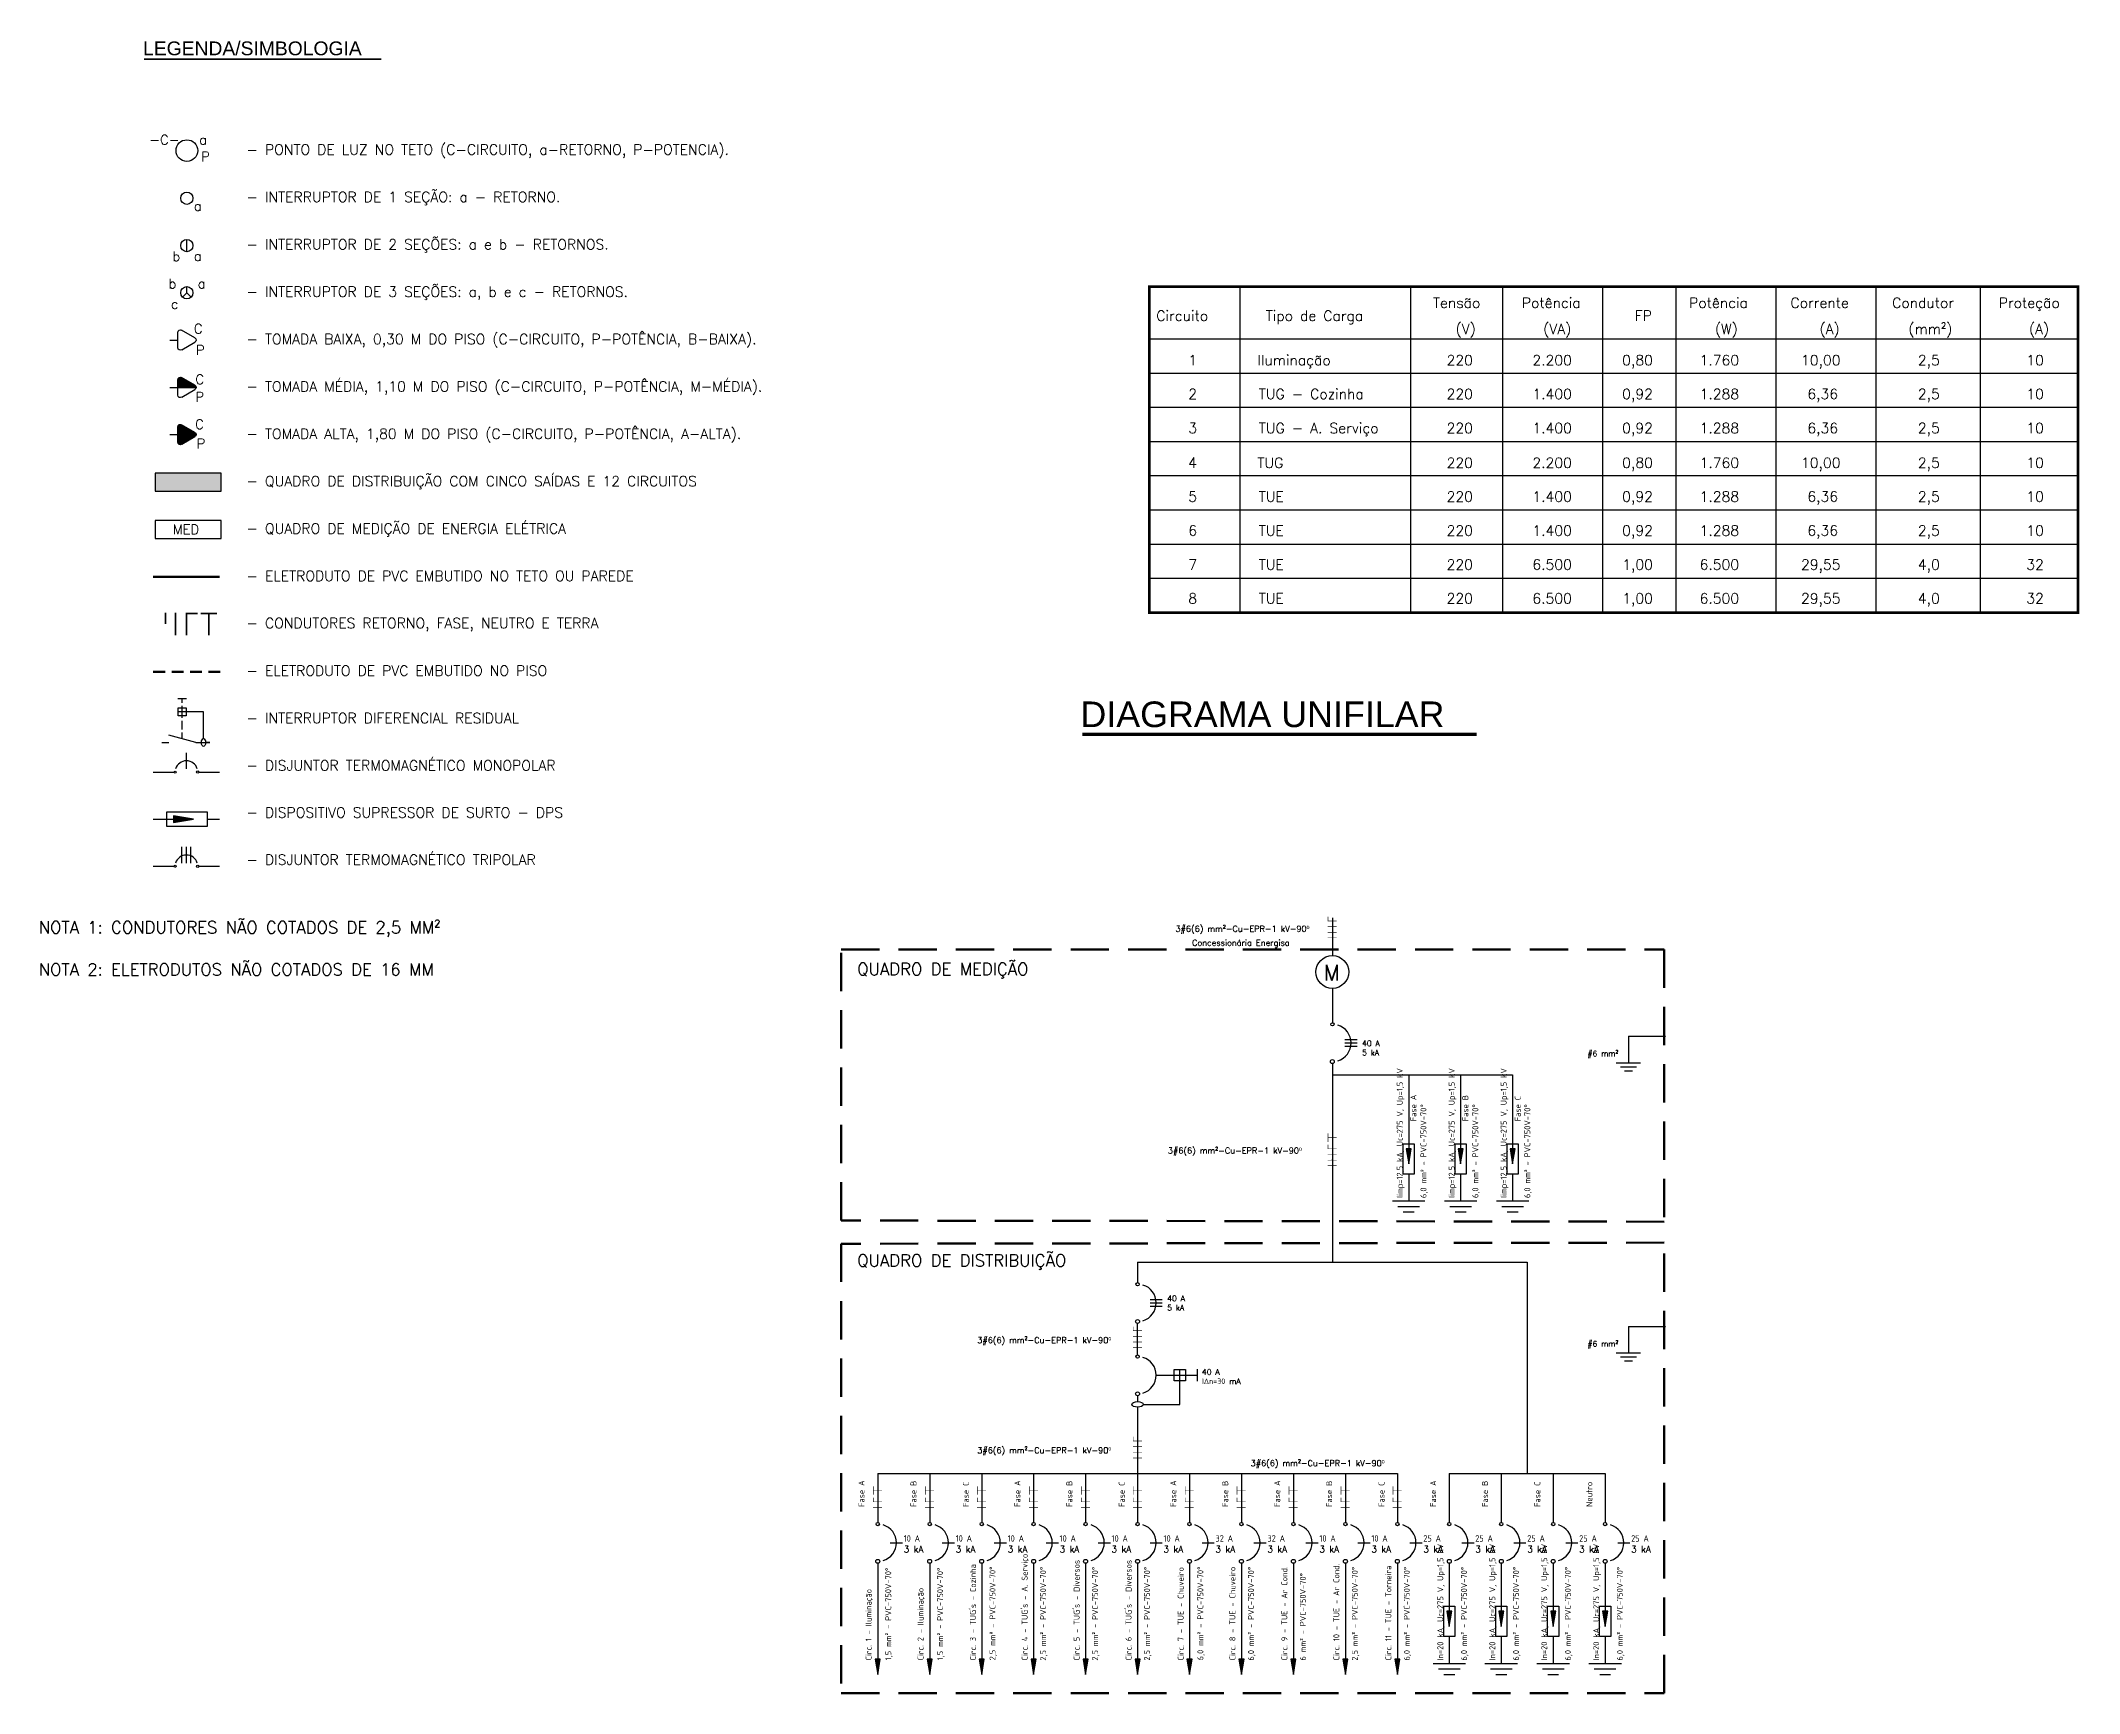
# Model space of a CAD drawing. Header units: millimetres. Extents: x 2788 to 2954, y 1337 to 1391.
# Drawn here: x 2928.49 to 2953.87, y 1370.12 to 1390.7 of the extents above; entities that cross this region are included whole.
import ezdxf
from ezdxf.enums import TextEntityAlignment as Align

# ---------------------------------------------------------------- set-up
doc = ezdxf.new("R2010")
doc.units = ezdxf.units.MM
doc.linetypes.add('HIDDEN', pattern=[0.375, 0.25, -0.125])
doc.linetypes.add('HIDDEN2', pattern=[4.7625, 3.175, -1.5875])
for name, color, linetype in [('Diagrama Unifilar', 7, 'Continuous'), ('ILUMINACAO', 1, 'Continuous'), ('INTERRUPTORES', 1, 'Continuous'), ('LEGENDAS', 7, 'Continuous'), ('TOMADAS-ENERGIA', 1, 'Continuous')]:
    doc.layers.add(name, color=color, linetype=linetype)
doc.layers.add('ELETRODUTO', color=5, linetype='Continuous', lineweight=50)
doc.layers.add('TOMADAS', color=1, linetype='Continuous', lineweight=25)
doc.styles.add('AENGESTYLE', font='isocp.shx', dxfattribs={"height": 125})
doc.styles.add('ANACECILIA', font='swissel.ttf')
doc.styles.add('ROMANS', font='romans.shx', dxfattribs={"height": 0.002})
doc.styles.add('ROMMANS', font='ROMANS.shx', dxfattribs={"height": 100})
doc.styles.get("Standard").update_dxf_attribs({"font": 'arial.ttf'})

msp = doc.modelspace()

# ---------------------------------------------------------------- texts
at = {"style": 'ANACECILIA'}
for s, height, p in [('LEGENDA/SIMBOLOGIA', 0.17188, (2929.764, 1390.524)), ('DIAGRAMA UNIFILAR', 0.31904, (2941.434, 1382.156))]:
    msp.add_text(s, height=height, dxfattribs=at).set_placement(p)
at = {"layer": 'Diagrama Unifilar', "style": 'ROMMANS'}
for s, p in [('3#6(6) mm²-Cu-EPR-1 kV-90º', (2942.617, 1379.607)), ('Concessionária Energisa', (2942.823, 1379.433)), ('3#6(6) mm²-Cu-EPR-1 kV-90º', (2942.522, 1376.844)), ('3#6(6) mm²-Cu-EPR-1 kV-90º', (2940.149, 1374.483)), ('3#6(6) mm²-Cu-EPR-1 kV-90º', (2940.149, 1373.111)), ('3#6(6) mm²-Cu-EPR-1 kV-90º', (2943.552, 1372.951))]:
    msp.add_text(s, height=0.07425, dxfattribs=at).set_placement(p)
at = {"layer": 'Diagrama Unifilar', "style": 'AENGESTYLE'}
for s, height, p in [('Iimp=12,5 kA, Uc=275 V, Up=1,5 kV', 0.07425, (2945.409, 1376.293)), ('Fase A', 0.0743, (2945.579, 1377.247)), ('Iimp=12,5 kA, Uc=275 V, Up=1,5 kV', 0.07425, (2946.055, 1376.293)), ('Fase B', 0.0743, (2946.226, 1377.247)), ('Iimp=12,5 kA, Uc=275 V, Up=1,5 kV', 0.07425, (2946.702, 1376.293)), ('Fase C', 0.0743, (2946.878, 1377.247)), ('6,0 mm² - PVC-750V-70°', 0.07425, (2945.704, 1376.29)), ('6,0 mm² - PVC-750V-70°', 0.07425, (2946.35, 1376.29)), ('6,0 mm² - PVC-750V-70°', 0.07425, (2946.997, 1376.29)), ('Fase A', 0.0743, (2938.708, 1372.443)), ('Fase B', 0.0743, (2939.355, 1372.443)), ('Fase C', 0.0743, (2940.007, 1372.443)), ('Fase A', 0.0743, (2940.649, 1372.443)), ('Fase B', 0.0743, (2941.296, 1372.443)), ('Fase C', 0.0743, (2941.948, 1372.443)), ('Fase A', 0.0743, (2942.589, 1372.443)), ('Fase B', 0.0743, (2943.236, 1372.443)), ('Fase A', 0.0743, (2943.883, 1372.443)), ('Fase B', 0.0743, (2944.53, 1372.443)), ('Fase C', 0.0743, (2945.182, 1372.443)), ('Fase A', 0.0743, (2945.824, 1372.443)), ('Fase B', 0.0743, (2946.47, 1372.443)), ('Fase C', 0.0743, (2947.122, 1372.443)), ('Neutro', 0.0743, (2947.769, 1372.443)), ("Circ. 4 - TUG's - A. Serviço", 0.07425, (2940.739, 1370.532)), ('In=20 kA, Uc=275 V, Up=1,5 kV', 0.07425, (2945.914, 1370.532)), ('In=20 kA, Uc=275 V, Up=1,5 kV', 0.07425, (2946.561, 1370.532)), ('In=20 kA, Uc=275 V, Up=1,5 kV', 0.07425, (2947.207, 1370.532)), ('In=20 kA, Uc=275 V, Up=1,5 kV', 0.07425, (2947.854, 1370.532)), ('1,5 mm² - PVC-750V-70°', 0.07425, (2939.041, 1370.532)), ('1,5 mm² - PVC-750V-70°', 0.07425, (2939.687, 1370.532)), ("Circ. 3 - TUG's - Cozinha", 0.07425, (2940.095, 1370.532)), ('2,5 mm² - PVC-750V-70°', 0.07425, (2940.339, 1370.532)), ('2,5 mm² - PVC-750V-70°', 0.07425, (2940.969, 1370.529)), ("Circ. 5 - TUG's - Diversos", 0.07425, (2941.386, 1370.532)), ('2,5 mm² - PVC-750V-70°', 0.07425, (2941.616, 1370.529)), ("Circ. 6 - TUG's - Diversos", 0.07425, (2942.033, 1370.532)), ('2,5 mm² - PVC-750V-70°', 0.07425, (2942.263, 1370.529)), ('Circ. 7 - TUE - Chuveiro', 0.07425, (2942.682, 1370.532)), ('6,0 mm² - PVC-750V-70°', 0.07425, (2942.927, 1370.532)), ('Circ. 8 - TUE - Chuveiro', 0.07425, (2943.326, 1370.532)), ('6,0 mm² - PVC-750V-70°', 0.07425, (2943.557, 1370.529)), ('Circ. 9 - TUE - Ar Cond.', 0.07425, (2943.973, 1370.532)), ('6 mm² - PVC-750V-70°', 0.07425, (2944.203, 1370.529)), ('Circ. 10 - TUE - Ar Cond.', 0.07425, (2944.62, 1370.532)), ('2,5 mm² - PVC-750V-70°', 0.07425, (2944.85, 1370.529)), ('Circ. 11 - TUE - Torneira', 0.07425, (2945.267, 1370.532)), ('6,0 mm² - PVC-750V-70°', 0.07425, (2945.497, 1370.529)), ('6,0 mm² - PVC-750V-70°', 0.07425, (2946.209, 1370.529)), ('6,0 mm² - PVC-750V-70°', 0.07425, (2946.856, 1370.529)), ('6,0 mm² - PVC-750V-70°', 0.07425, (2947.502, 1370.529)), ('6,0 mm² - PVC-750V-70°', 0.07425, (2948.149, 1370.529)), ('Circ. 1 - Iluminação', 0.07425, (2938.796, 1370.532)), ('Circ. 2 - Iluminação', 0.07425, (2939.443, 1370.532))]:
    msp.add_text(s, height=height, rotation=90, dxfattribs=at).set_placement(p, align=Align.MIDDLE_LEFT)
at = {"layer": 'Diagrama Unifilar'}
for s, insert, char_height, width, attachment_point, style in [('QUADRO DE MEDIÇÃO', (2938.654, 1379.218), 0.15036, 2.98892, 1, 'ROMANS'), ('40 A\\P5 kA', (2944.94, 1378.252), 0.0696, 0.59838, 1, 'ROMMANS'), ('#6 mm²', (2947.938, 1378.078), 0.0696, 1.01236, 5, 'ROMMANS'), ('QUADRO DE DISTRIBUIÇÃO', (2938.654, 1375.589), 0.15036, 2.98892, 1, 'ROMANS'), ('40 A\\P5 kA', (2942.514, 1375.075), 0.0696, 0.59838, 1, 'ROMMANS'), ('#6 mm²', (2947.938, 1374.463), 0.0696, 1.01236, 5, 'ROMMANS'), ('40 A\\PIΔn=30 mA', (2942.946, 1374.159), 0.0696, 0.74615, 1, 'ROMMANS'), ('10 A\\P{\\Fromans|c0;3 kA}', (2939.234, 1372.091), 0.08053, 0.42078, 1, 'AENGESTYLE'), ('10 A\\P{\\Fromans|c0;3 kA}', (2939.881, 1372.091), 0.08053, 0.42078, 1, 'AENGESTYLE'), ('10 A\\P{\\Fromans|c0;3 kA}', (2940.528, 1372.091), 0.08053, 0.42078, 1, 'AENGESTYLE'), ('10 A\\P{\\Fromans|c0;3 kA}', (2941.174, 1372.091), 0.08053, 0.42078, 1, 'AENGESTYLE'), ('10 A\\P{\\Fromans|c0;3 kA}', (2941.821, 1372.091), 0.08053, 0.42078, 1, 'AENGESTYLE'), ('10 A\\P{\\Fromans|c0;3 kA}', (2942.468, 1372.091), 0.08053, 0.42078, 1, 'AENGESTYLE'), ('32 A\\P{\\Fromans|c0;3 kA}', (2943.115, 1372.091), 0.08053, 0.42078, 1, 'AENGESTYLE'), ('32 A\\P{\\Fromans|c0;3 kA}', (2943.762, 1372.091), 0.08053, 0.42078, 1, 'AENGESTYLE'), ('10 A\\P{\\Fromans|c0;3 kA}', (2944.409, 1372.091), 0.08053, 0.42078, 1, 'AENGESTYLE'), ('10 A\\P{\\Fromans|c0;3 kA}', (2945.056, 1372.091), 0.08053, 0.42078, 1, 'AENGESTYLE'), ('25 A\\P{\\Fromans|c0;3 kA}', (2945.702, 1372.091), 0.08053, 0.42078, 1, 'AENGESTYLE'), ('25 A\\P{\\Fromans|c0;3 kA}', (2946.349, 1372.091), 0.08053, 0.42078, 1, 'AENGESTYLE'), ('25 A\\P{\\Fromans|c0;3 kA}', (2946.996, 1372.091), 0.08053, 0.42078, 1, 'AENGESTYLE'), ('25 A\\P{\\Fromans|c0;3 kA}', (2947.643, 1372.091), 0.08053, 0.42078, 1, 'AENGESTYLE'), ('25 A\\P{\\Fromans|c0;3 kA}', (2948.29, 1372.091), 0.08053, 0.42078, 1, 'AENGESTYLE')]:
    msp.add_mtext(s, dxfattribs=dict(at, insert=insert, char_height=char_height, width=width, attachment_point=attachment_point, style=style))
at = {"layer": 'Diagrama Unifilar', "insert": (2944.565, 1379.195), "char_height": 0.1941, "width": 0.29118, "attachment_point": 2}
msp.add_mtext('{\\Fromans|c0;M}', dxfattribs=at)
at = {"layer": 'LEGENDAS', "color": 7, "linetype": 'HIDDEN', "style": 'ROMANS'}
for s, height, p in [('- PONTO DE LUZ NO TETO (C-CIRCUITO, a-RETORNO, P-POTENCIA).', 0.1275, (2931.052, 1389.285)), ('- INTERRUPTOR DE 1 SEÇÃO: a - RETORNO.', 0.1275, (2931.052, 1388.695)), ('- INTERRUPTOR DE 2 SEÇÕES: a e b - RETORNOS.', 0.1275, (2931.052, 1388.105)), ('- INTERRUPTOR DE 3 SEÇÕES: a, b e c - RETORNOS.', 0.1275, (2931.052, 1387.515)), ('Tensão ', 0.1275, (2945.822, 1387.377)), ('Potência ', 0.1275, (2946.929, 1387.377)), ('Potência ', 0.1275, (2949.011, 1387.377)), ('Corrente ', 0.1275, (2950.273, 1387.377)), ('Condutor ', 0.1275, (2951.539, 1387.377)), ('Proteção ', 0.1275, (2952.866, 1387.377)), ('Circuito', 0.1275, (2942.378, 1387.216)), ('Tipo de Carga', 0.1275, (2943.741, 1387.216)), ('(V)', 0.1275, (2946.104, 1387.052)), ('(VA)', 0.1275, (2947.195, 1387.052)), ('FP', 0.1275, (2948.335, 1387.216)), ('(W)', 0.1275, (2949.333, 1387.052)), ('(A)', 0.1275, (2950.635, 1387.052)), ('(mm²)', 0.1275, (2951.742, 1387.052)), ('(A)', 0.1275, (2953.242, 1387.052)), ('- TOMADA BAIXA, 0,30 M DO PISO (C-CIRCUITO, P-POTÊNCIA, B-BAIXA).', 0.1275, (2931.052, 1386.925)), ('1', 0.128, (2942.776, 1386.662)), ('Iluminação', 0.1275, (2943.637, 1386.662)), ('220', 0.1275, (2945.992, 1386.662)), ('2.200', 0.1275, (2947.06, 1386.662)), ('0,80', 0.1275, (2948.178, 1386.662)), ('1.760', 0.1275, (2949.142, 1386.662)), ('10,00', 0.1275, (2950.404, 1386.662)), ('2,5', 0.1275, (2951.859, 1386.662)), ('10', 0.1275, (2953.209, 1386.662)), ('- TOMADA MÉDIA, 1,10 M DO PISO (C-CIRCUITO, P-POTÊNCIA, M-MÉDIA).', 0.1275, (2931.052, 1386.335)), ('2', 0.128, (2942.776, 1386.241)), ('TUG - Cozinha', 0.1275, (2943.654, 1386.241)), ('220', 0.1275, (2945.992, 1386.241)), ('1.400', 0.1275, (2947.06, 1386.241)), ('0,92', 0.1275, (2948.178, 1386.241)), ('1.288', 0.1275, (2949.142, 1386.241)), ('6,36', 0.1275, (2950.483, 1386.241)), ('2,5', 0.1275, (2951.859, 1386.241)), ('10', 0.1275, (2953.209, 1386.241)), ('- TOMADA ALTA, 1,80 M DO PISO (C-CIRCUITO, P-POTÊNCIA, A-ALTA).', 0.1275, (2931.052, 1385.745)), ('3', 0.128, (2942.776, 1385.817)), ('TUG - A. Serviço', 0.1275, (2943.654, 1385.817)), ('220', 0.1275, (2945.992, 1385.817)), ('1.400', 0.1275, (2947.06, 1385.817)), ('0,92', 0.1275, (2948.178, 1385.817)), ('1.288', 0.1275, (2949.142, 1385.817)), ('6,36', 0.1275, (2950.483, 1385.817)), ('2,5', 0.1275, (2951.859, 1385.817)), ('10', 0.1275, (2953.209, 1385.817)), ('4', 0.128, (2942.776, 1385.384)), ('TUG', 0.1275, (2943.637, 1385.384)), ('220', 0.1275, (2945.992, 1385.384)), ('2.200', 0.1275, (2947.06, 1385.384)), ('0,80', 0.1275, (2948.178, 1385.384)), ('1.760', 0.1275, (2949.142, 1385.384)), ('10,00', 0.1275, (2950.404, 1385.384)), ('2,5', 0.1275, (2951.859, 1385.384)), ('10', 0.1275, (2953.209, 1385.384)), ('- QUADRO DE DISTRIBUIÇÃO COM CINCO SAÍDAS E 12 CIRCUITOS', 0.1275, (2931.052, 1385.155)), ('5', 0.128, (2942.776, 1384.963)), ('TUE', 0.1275, (2943.654, 1384.963)), ('220', 0.1275, (2945.992, 1384.963)), ('1.400', 0.1275, (2947.06, 1384.963)), ('0,92', 0.1275, (2948.178, 1384.963)), ('1.288', 0.1275, (2949.142, 1384.963)), ('6,36', 0.1275, (2950.483, 1384.963)), ('2,5', 0.1275, (2951.859, 1384.963)), ('10', 0.1275, (2953.209, 1384.963)), ('- QUADRO DE MEDIÇÃO DE ENERGIA ELÉTRICA', 0.1275, (2931.052, 1384.565)), ('6', 0.128, (2942.776, 1384.54)), ('TUE', 0.1275, (2943.654, 1384.54)), ('220', 0.1275, (2945.992, 1384.54)), ('1.400', 0.1275, (2947.06, 1384.54)), ('0,92', 0.1275, (2948.178, 1384.54)), ('1.288', 0.1275, (2949.142, 1384.54)), ('6,36', 0.1275, (2950.483, 1384.54)), ('2,5', 0.1275, (2951.859, 1384.54)), ('10', 0.1275, (2953.209, 1384.54)), ('- ELETRODUTO DE PVC EMBUTIDO NO TETO OU PAREDE', 0.1275, (2931.052, 1383.975)), ('7', 0.128, (2942.776, 1384.116)), ('TUE', 0.1275, (2943.654, 1384.116)), ('220', 0.1275, (2945.992, 1384.116)), ('6.500', 0.1275, (2947.06, 1384.116)), ('1,00', 0.1275, (2948.178, 1384.116)), ('6.500', 0.1275, (2949.142, 1384.116)), ('29,55', 0.1275, (2950.404, 1384.116)), ('4,0', 0.1275, (2951.859, 1384.116)), ('32', 0.1275, (2953.209, 1384.116)), ('8', 0.128, (2942.776, 1383.695)), ('TUE', 0.1275, (2943.654, 1383.695)), ('220', 0.1275, (2945.992, 1383.695)), ('6.500', 0.1275, (2947.06, 1383.695)), ('1,00', 0.1275, (2948.178, 1383.695)), ('6.500', 0.1275, (2949.142, 1383.695)), ('29,55', 0.1275, (2950.404, 1383.695)), ('4,0', 0.1275, (2951.859, 1383.695)), ('32', 0.1275, (2953.209, 1383.695)), ('- CONDUTORES RETORNO, FASE, NEUTRO E TERRA', 0.1275, (2931.052, 1383.388)), ('- ELETRODUTO DE PVC EMBUTIDO NO PISO', 0.1275, (2931.052, 1382.795)), ('- INTERRUPTOR DIFERENCIAL RESIDUAL', 0.1275, (2931.052, 1382.205)), ('- DISJUNTOR TERMOMAGNÉTICO MONOPOLAR', 0.1275, (2931.052, 1381.615)), ('- DISPOSITIVO SUPRESSOR DE SURTO - DPS', 0.1275, (2931.052, 1381.028)), ('- DISJUNTOR TERMOMAGNÉTICO TRIPOLAR', 0.1275, (2931.052, 1380.441)), ('NOTA 1: CONDUTORES NÃO COTADOS DE 2,5 MM²', 0.15, (2928.465, 1379.587)), ('NOTA 2: ELETRODUTOS NÃO COTADOS DE 16 MM', 0.15, (2928.465, 1379.062))]:
    msp.add_text(s, height=height, dxfattribs=at).set_placement(p)

# ---------------------------------------------------------------- blocks, each defined once
blk = doc.blocks.new('A$C4C292237')
at = {"linetype": 'Continuous'}
for p, q in [((1.1, 0.573), (0, 0.573)), ((0, 0.573), (0, 0.273)), ((1.1, 0.273), (1.1, 0.573)), ((0, 0.273), (1.1, 0.273))]:
    blk.add_line(p, q, dxfattribs=at)
at = {"linetype": 'Continuous', "style": 'ROMANS'}
blk.add_text('MED', height=0.16, dxfattribs=at).set_placement((0.294, 0.345))
at = {"linetype": 'Continuous', "style": 'ROMANS', "flags": 8}
blk.add_attdef('002', text='', height=0.16, dxfattribs=at).set_placement((0.525, 0.742), align=Align.MIDDLE_CENTER)
blk.add_attdef('020', text='', height=0.16, dxfattribs=at).set_placement((0.539, 0.08), align=Align.MIDDLE_RIGHT)
blk = doc.blocks.new('Ir1s01')
blk.add_circle((0, 1.02), 1.02)
at = {"style": 'ROMANS', "flags": 8}
blk.add_attdef('009', text='', height=1.6, dxfattribs=at).set_placement((1.81, 2.29), align=Align.MIDDLE_CENTER)
blk = doc.blocks.new('Ir3s03')
for p, q in [((0, 1.02), (-0.72, 0.3)), ((0, 1.02), (0, 2.03)), ((0.72, 0.3), (0, 1.02)), ((0, 1.02), (0, 1.02))]:
    blk.add_line(p, q)
blk.add_circle((0, 1.02), 1.02)
at = {"style": 'ROMANS', "flags": 8}
for tag, p in [('031', (-2.03, -0.12)), ('030', (-1.77, 2.54)), ('009', (1.79, 2.54))]:
    blk.add_attdef(tag, text='', height=1.6, dxfattribs=at).set_placement(p, align=Align.MIDDLE_CENTER)
blk = doc.blocks.new('IR2S02')
blk.add_line((0, 0), (0, 2.03))
blk.add_circle((0, 1.02), 1.02)
at = {"style": 'ROMANS', "flags": 8}
for tag, p in [('030', (-1.74, 2.3)), ('009', (1.81, 2.29))]:
    blk.add_attdef(tag, text='', height=1.6, dxfattribs=at).set_placement(p, align=Align.MIDDLE_CENTER)
blk = doc.blocks.new('TEBAI01')
for p, q in [((-1.62, 1.95), (-0.35, 4.14)), ((0.35, 4.14), (1.63, 1.92)), ((-1.3, 1.32), (1.28, 1.32)), ((0, 0), (0, 1.32))]:
    blk.add_line(p, q)
for centre, start, end in [((0, 3.97), 26.0479, 153.9521), ((-1.3, 1.71), 143.1332, 270.777), ((1.3, 1.71), 267.1811, 32.5689)]:
    blk.add_arc(centre, 0.393, start, end)
at = {"style": 'ROMANS', "flags": 8}
for tag, p in [('020', (-5.03, 2.2)), ('001', (3.56, 2.23))]:
    blk.add_attdef(tag, text='', height=1.6, dxfattribs=at).set_placement(p, align=Align.MIDDLE_CENTER)
blk = doc.blocks.new('TEMED02')
for p, q in [((-1.62, 1.95), (-0.35, 4.14)), ((0, 1.32), (0, 4.36)), ((0.35, 4.14), (1.63, 1.92)), ((-1.3, 1.32), (1.28, 1.32)), ((0, 0), (0, 1.32))]:
    blk.add_line(p, q)
for centre, start, end in [((0, 3.97), 26.0479, 153.9521), ((-1.3, 1.71), 143.1332, 270.777), ((1.3, 1.71), 267.1811, 32.5689)]:
    blk.add_arc(centre, 0.393, start, end)
at = {"linetype": 'Continuous'}
for points in [[(0, 4.36), (1.63, 1.92), (0.21, 4.3)], [(1.63, 1.92), (0, 4.36), (1.69, 1.72)], [(0, 1.32), (1.69, 1.72), (0, 4.36)], [(0.35, 4.14), (0.21, 4.3), (1.63, 1.92)], [(1.69, 1.72), (0, 1.32), (1.64, 1.52)], [(1.28, 1.32), (1.64, 1.52), (0, 1.32)], [(1.64, 1.52), (1.28, 1.32), (1.49, 1.37)]]:
    blk.add_solid(points, dxfattribs=at)
at = {"style": 'ROMANS', "flags": 8}
for tag, p in [('020', (-4.96, 2.19)), ('001', (3.39, 2.17))]:
    blk.add_attdef(tag, text='', height=1.6, dxfattribs=at).set_placement(p, align=Align.MIDDLE_CENTER)
blk = doc.blocks.new('TEALT03')
for p, q in [((-1.62, 1.95), (-0.35, 4.14)), ((0.35, 4.14), (1.63, 1.92)), ((-1.3, 1.32), (1.28, 1.32)), ((0, 0), (0, 1.32))]:
    blk.add_line(p, q)
for centre, start, end in [((0, 3.97), 26.0479, 153.9521), ((-1.3, 1.71), 143.1332, 270.777), ((1.3, 1.71), 267.1811, 32.5689)]:
    blk.add_arc(centre, 0.393, start, end)
at = {"linetype": 'Continuous'}
for points in [[(-1.62, 1.95), (1.49, 1.37), (-0.35, 4.14)], [(-0.35, 4.14), (1.64, 1.52), (-0.21, 4.3)], [(1.64, 1.52), (-0.35, 4.14), (1.49, 1.37)], [(-0.21, 4.3), (1.69, 1.72), (0, 4.36)], [(1.69, 1.72), (-0.21, 4.3), (1.64, 1.52)], [(0, 4.36), (1.63, 1.92), (0.21, 4.3)], [(1.63, 1.92), (0, 4.36), (1.69, 1.72)], [(0.35, 4.14), (0.21, 4.3), (1.63, 1.92)], [(-1.69, 1.75), (1.28, 1.32), (-1.62, 1.95)], [(1.28, 1.32), (-1.69, 1.75), (-1.31, 1.32)], [(-1.66, 1.54), (-1.31, 1.32), (-1.69, 1.75)], [(-1.31, 1.32), (-1.66, 1.54), (-1.51, 1.38)], [(1.49, 1.37), (-1.62, 1.95), (1.28, 1.32)]]:
    blk.add_solid(points, dxfattribs=at)
at = {"style": 'ROMANS', "flags": 8}
for tag, p in [('020', (-4.82, 2.03)), ('001', (3.51, 2.07))]:
    blk.add_attdef(tag, text='', height=1.6, dxfattribs=at).set_placement(p, align=Align.MIDDLE_CENTER)
blk = doc.blocks.new('A$C01B325C3')
for p, q in [((0.056, 0.194), (0.157, 0.569)), ((0.481, 0.087), (0.481, 0.438)), ((0.659, 0.321), (0.659, 0.442)), ((0.113, 0.087), (0.481, 0.087))]:
    blk.add_line(p, q)
blk.add_lwpolyline([(0.538, 0.325), (0.425, 0.325), (0.425, 0.438), (0.538, 0.438)], close=True)
blk.add_ellipse((0.056, 0.087), major_axis=(-0.0562, 0), ratio=0.5)
at = {"layer": 'Diagrama Unifilar'}
for p, q in [((0.056, 0.666), (0.056, 0.569)), ((0.106, 0.381), (0.197, 0.381)), ((0.239, 0.381), (0.355, 0.381)), ((0.397, 0.381), (0.566, 0.381)), ((0.608, 0.381), (0.659, 0.381)), ((0.056, 0.194), (0.056, 0)), ((0.056, 0), (0.056, 0.059))]:
    blk.add_line(p, q, dxfattribs=at)
at = {"style": 'ROMANS', "flags": 8}
for tag, p in [('001', (0.691, 0.452)), ('009', (0.692, 0.325))]:
    blk.add_attdef(tag, text='', height=0.08, dxfattribs=at).set_placement(p, align=Align.MIDDLE_LEFT)
blk = doc.blocks.new('A$C7F555F9E')
at = {"linetype": 'Continuous'}
for p, q in [((0.55, 0.262), (0, 0.262)), ((0, 0.262), (0, 0.112)), ((0.55, 0.112), (0.55, 0.262)), ((0, 0.112), (0.55, 0.112))]:
    blk.add_line(p, q, dxfattribs=at)
at = {"linetype": 'Continuous', "style": 'ROMANS', "flags": 8}
blk.add_attdef('002', text='', height=0.08, dxfattribs=at).set_placement((0.263, 0.346), align=Align.MIDDLE_CENTER)
blk.add_attdef('020', text='', height=0.08, dxfattribs=at).set_placement((0.275, 0.04), align=Align.MIDDLE_RIGHT)
blk = doc.blocks.new('A$C0BD3781F')
blk.add_circle((0.36, 0.36), 0.36)
at = {"style": 'ROMANS', "flags": 8}
for tag, p in [('001', (0.188, 0.472)), ('020', (0.356, 0.232)), ('009', (0.502, 0.474))]:
    blk.add_attdef(tag, text='', height=0.16, dxfattribs=at).set_placement(p, align=Align.MIDDLE_CENTER)

# ---------------------------------------------------------------- hatches: boundary and pattern name
for points in [[(2930.141, 1381.051), (2930.141, 1380.967), (2930.393, 1381.009)], [(2945.552, 1376.905), (2945.489, 1376.905), (2945.52, 1376.716)], [(2946.199, 1376.905), (2946.136, 1376.905), (2946.167, 1376.716)], [(2946.846, 1376.905), (2946.783, 1376.905), (2946.814, 1376.716)], [(2946.057, 1371.144), (2945.994, 1371.144), (2946.026, 1370.955)], [(2946.704, 1371.144), (2946.641, 1371.144), (2946.673, 1370.955)], [(2947.351, 1371.144), (2947.288, 1371.144), (2947.319, 1370.955)], [(2947.998, 1371.144), (2947.935, 1371.144), (2947.966, 1370.955)], [(2938.942, 1370.547), (2938.879, 1370.547), (2938.91, 1370.358)], [(2939.589, 1370.547), (2939.526, 1370.547), (2939.557, 1370.358)], [(2940.235, 1370.547), (2940.172, 1370.547), (2940.204, 1370.358)], [(2940.882, 1370.547), (2940.819, 1370.547), (2940.851, 1370.358)], [(2941.529, 1370.547), (2941.466, 1370.547), (2941.498, 1370.358)], [(2942.176, 1370.547), (2942.113, 1370.547), (2942.145, 1370.358)], [(2942.823, 1370.547), (2942.76, 1370.547), (2942.791, 1370.358)], [(2943.47, 1370.547), (2943.407, 1370.547), (2943.438, 1370.358)], [(2944.117, 1370.547), (2944.054, 1370.547), (2944.085, 1370.358)], [(2944.763, 1370.547), (2944.7, 1370.547), (2944.732, 1370.358)], [(2945.41, 1370.547), (2945.347, 1370.547), (2945.379, 1370.358)]]:
    msp.add_hatch(color=256).paths.add_polyline_path(points)
at = {"layer": 'Diagrama Unifilar'}
msp.add_hatch(color=256, dxfattribs=at).paths.add_polyline_path([(2942.29, 1386.993), (2942.301, 1386.993), (2942.301, 1387.646), (2942.29, 1387.646)])
at = {"layer": 'TOMADAS'}
h = msp.add_hatch(color=256, dxfattribs=at)
h.dxf.hatch_style = 1
h.paths.add_polyline_path([(2930.738, 1385.319), (2929.913, 1385.319), (2929.913, 1385.094), (2930.738, 1385.094)])

# ---------------------------------------------------------------- linework, layer by layer
for p, q in [((2930.141, 1381.051), (2930.141, 1380.967)), ((2930.393, 1381.009), (2930.141, 1381.051)), ((2930.058, 1381.009), (2930.058, 1381.009)), ((2930.141, 1380.967), (2930.393, 1381.009)), ((2945.552, 1376.905), (2945.489, 1376.905)), ((2945.489, 1376.905), (2945.52, 1376.716)), ((2945.52, 1376.967), (2945.52, 1376.967)), ((2945.52, 1376.716), (2945.552, 1376.905)), ((2946.199, 1376.905), (2946.136, 1376.905)), ((2946.136, 1376.905), (2946.167, 1376.716)), ((2946.167, 1376.967), (2946.167, 1376.967)), ((2946.167, 1376.716), (2946.199, 1376.905)), ((2946.846, 1376.905), (2946.783, 1376.905)), ((2946.783, 1376.905), (2946.814, 1376.716)), ((2946.814, 1376.967), (2946.814, 1376.967)), ((2946.814, 1376.716), (2946.846, 1376.905)), ((2942.145, 1375.492), (2946.996, 1375.492)), ((2942.377, 1374.084), (2942.891, 1374.084)), ((2942.671, 1373.72), (2942.671, 1374.154)), ((2942.891, 1374.009), (2942.891, 1374.159)), ((2942.214, 1373.72), (2942.671, 1373.72)), ((2946.026, 1371.206), (2946.026, 1371.206)), ((2946.673, 1371.206), (2946.673, 1371.206)), ((2947.319, 1371.206), (2947.319, 1371.206)), ((2947.966, 1371.206), (2947.966, 1371.206)), ((2946.057, 1371.144), (2945.994, 1371.144)), ((2945.994, 1371.144), (2946.026, 1370.955)), ((2946.026, 1370.955), (2946.057, 1371.144)), ((2946.704, 1371.144), (2946.641, 1371.144)), ((2946.641, 1371.144), (2946.673, 1370.955)), ((2946.673, 1370.955), (2946.704, 1371.144)), ((2947.351, 1371.144), (2947.288, 1371.144)), ((2947.288, 1371.144), (2947.319, 1370.955)), ((2947.319, 1370.955), (2947.351, 1371.144)), ((2947.998, 1371.144), (2947.935, 1371.144)), ((2947.935, 1371.144), (2947.966, 1370.955)), ((2947.966, 1370.955), (2947.998, 1371.144)), ((2938.942, 1370.547), (2938.879, 1370.547)), ((2938.879, 1370.547), (2938.91, 1370.358)), ((2938.91, 1370.358), (2938.942, 1370.547)), ((2939.589, 1370.547), (2939.526, 1370.547)), ((2939.526, 1370.547), (2939.557, 1370.358)), ((2939.557, 1370.358), (2939.589, 1370.547)), ((2940.235, 1370.547), (2940.172, 1370.547)), ((2940.172, 1370.547), (2940.204, 1370.358)), ((2940.204, 1370.358), (2940.235, 1370.547)), ((2940.882, 1370.547), (2940.819, 1370.547)), ((2940.819, 1370.547), (2940.851, 1370.358)), ((2940.851, 1370.358), (2940.882, 1370.547)), ((2941.529, 1370.547), (2941.466, 1370.547)), ((2941.466, 1370.547), (2941.498, 1370.358)), ((2941.498, 1370.358), (2941.529, 1370.547)), ((2942.176, 1370.547), (2942.113, 1370.547)), ((2942.113, 1370.547), (2942.145, 1370.358)), ((2942.145, 1370.358), (2942.176, 1370.547)), ((2942.823, 1370.547), (2942.76, 1370.547)), ((2942.76, 1370.547), (2942.791, 1370.358)), ((2942.791, 1370.358), (2942.823, 1370.547)), ((2943.47, 1370.547), (2943.407, 1370.547)), ((2943.407, 1370.547), (2943.438, 1370.358)), ((2943.438, 1370.358), (2943.47, 1370.547)), ((2944.117, 1370.547), (2944.054, 1370.547)), ((2944.054, 1370.547), (2944.085, 1370.358)), ((2944.085, 1370.358), (2944.117, 1370.547)), ((2944.763, 1370.547), (2944.7, 1370.547)), ((2944.7, 1370.547), (2944.732, 1370.358)), ((2944.732, 1370.358), (2944.763, 1370.547)), ((2945.41, 1370.547), (2945.347, 1370.547)), ((2945.347, 1370.547), (2945.379, 1370.358)), ((2945.379, 1370.358), (2945.41, 1370.547)), ((2938.91, 1370.358), (2938.91, 1370.358)), ((2939.557, 1370.358), (2939.557, 1370.358)), ((2940.204, 1370.358), (2940.204, 1370.358)), ((2940.851, 1370.358), (2940.851, 1370.358)), ((2941.498, 1370.358), (2941.498, 1370.358)), ((2942.145, 1370.358), (2942.145, 1370.358)), ((2942.791, 1370.358), (2942.791, 1370.358)), ((2943.438, 1370.358), (2943.438, 1370.358)), ((2944.085, 1370.358), (2944.085, 1370.358)), ((2944.732, 1370.358), (2944.732, 1370.358)), ((2945.379, 1370.358), (2945.379, 1370.358))]:
    msp.add_line(p, q)
for points, const_width in [([(2929.776, 1390.475), (2932.731, 1390.475)], 0.0208), ([(2930.044, 1383.581), (2930.044, 1383.439)], 0.0202), ([(2930.169, 1383.581), (2930.169, 1383.297)], 0.0202), ([(2930.304, 1383.581), (2930.304, 1383.297)], 0.0202), ([(2930.584, 1383.581), (2930.584, 1383.297)], 0.0202), ([(2930.311, 1383.571), (2930.442, 1383.571)], 0.0202), ([(2930.483, 1383.571), (2930.685, 1383.571)], 0.0202), ([(2941.457, 1382.066), (2946.366, 1382.066)], 0.0387)]:
    msp.add_lwpolyline(points, dxfattribs=dict(const_width=const_width))
for points in [[(2930.058, 1380.917), (2930.058, 1381.101), (2930.562, 1381.101), (2930.562, 1380.917)], [(2945.451, 1376.967), (2945.59, 1376.967), (2945.59, 1376.589), (2945.451, 1376.589)], [(2946.098, 1376.967), (2946.237, 1376.967), (2946.237, 1376.589), (2946.098, 1376.589)], [(2946.745, 1376.967), (2946.883, 1376.967), (2946.883, 1376.589), (2946.745, 1376.589)], [(2942.74, 1374.014), (2942.601, 1374.014), (2942.601, 1374.154), (2942.74, 1374.154)], [(2945.956, 1371.206), (2946.095, 1371.206), (2946.095, 1370.828), (2945.956, 1370.828)], [(2946.603, 1371.206), (2946.742, 1371.206), (2946.742, 1370.828), (2946.603, 1370.828)], [(2947.25, 1371.206), (2947.389, 1371.206), (2947.389, 1370.828), (2947.25, 1370.828)], [(2947.897, 1371.206), (2948.035, 1371.206), (2948.035, 1370.828), (2947.897, 1370.828)]]:
    msp.add_lwpolyline(points, close=True)
for centre in [(2948.702, 1378.305), (2948.702, 1374.69)]:
    msp.add_circle(centre, 0.00928)
msp.add_ellipse((2942.145, 1373.72), major_axis=(-0.0696, 0), ratio=0.5)
at = {"layer": 'Diagrama Unifilar'}
for p, q in [((2953.851, 1387.641), (2942.291, 1387.641)), ((2943.422, 1383.578), (2943.422, 1387.641)), ((2945.546, 1383.578), (2945.546, 1387.641)), ((2946.693, 1383.578), (2946.693, 1387.641)), ((2947.937, 1383.578), (2947.937, 1387.641)), ((2948.85, 1383.578), (2948.85, 1387.641)), ((2950.094, 1383.578), (2950.094, 1387.641)), ((2951.338, 1383.578), (2951.338, 1387.641)), ((2952.64, 1383.578), (2952.64, 1387.641)), ((2953.851, 1386.987), (2942.291, 1386.987)), ((2953.851, 1386.987), (2942.291, 1386.987)), ((2953.851, 1386.561), (2942.291, 1386.561)), ((2953.851, 1386.135), (2942.291, 1386.135)), ((2953.851, 1385.71), (2942.291, 1385.71)), ((2953.851, 1385.284), (2942.291, 1385.284)), ((2953.851, 1384.858), (2942.291, 1384.858)), ((2953.851, 1384.432), (2942.291, 1384.432)), ((2953.851, 1384.007), (2942.291, 1384.007)), ((2953.851, 1383.581), (2942.291, 1383.581)), ((2930.304, 1381.635), (2930.304, 1381.837)), ((2929.891, 1381.595), (2930.151, 1381.595)), ((2930.459, 1381.595), (2930.716, 1381.595)), ((2929.891, 1381.009), (2930.141, 1381.009)), ((2930.562, 1381.009), (2930.716, 1381.009)), ((2930.248, 1380.462), (2930.248, 1380.664)), ((2930.304, 1380.462), (2930.304, 1380.664)), ((2930.359, 1380.462), (2930.359, 1380.664)), ((2929.891, 1380.422), (2930.151, 1380.422)), ((2930.459, 1380.422), (2930.716, 1380.422)), ((2944.57, 1379.781), (2944.57, 1379.31)), ((2944.57, 1378.902), (2944.57, 1378.474)), ((2944.726, 1378.263), (2944.878, 1378.263)), ((2948.256, 1378.305), (2948.702, 1378.305)), ((2948.256, 1378.305), (2948.256, 1377.976)), ((2944.726, 1378.222), (2944.878, 1378.222)), ((2944.726, 1378.18), (2944.878, 1378.18)), ((2944.57, 1377.965), (2944.57, 1375.492)), ((2944.57, 1377.824), (2946.814, 1377.824)), ((2945.52, 1377.824), (2945.52, 1376.905)), ((2946.167, 1377.824), (2946.167, 1376.905)), ((2946.814, 1377.824), (2946.814, 1376.905)), ((2948.104, 1377.976), (2948.407, 1377.976)), ((2948.155, 1377.926), (2948.357, 1377.926)), ((2948.205, 1377.875), (2948.306, 1377.875)), ((2945.52, 1376.589), (2945.52, 1376.254)), ((2946.167, 1376.589), (2946.167, 1376.254)), ((2946.814, 1376.589), (2946.814, 1376.254)), ((2945.318, 1376.254), (2945.723, 1376.254)), ((2945.965, 1376.254), (2946.37, 1376.254)), ((2946.612, 1376.254), (2947.016, 1376.254)), ((2945.386, 1376.186), (2945.655, 1376.186)), ((2945.453, 1376.119), (2945.588, 1376.119)), ((2946.033, 1376.186), (2946.302, 1376.186)), ((2946.1, 1376.119), (2946.235, 1376.119)), ((2946.679, 1376.186), (2946.949, 1376.186)), ((2946.747, 1376.119), (2946.882, 1376.119)), ((2942.145, 1375.492), (2942.145, 1375.238)), ((2946.996, 1375.492), (2946.996, 1372.859)), ((2942.301, 1375.027), (2942.452, 1375.027)), ((2942.301, 1374.985), (2942.452, 1374.985)), ((2942.145, 1374.337), (2942.145, 1374.732)), ((2942.301, 1374.943), (2942.452, 1374.943)), ((2948.256, 1374.69), (2948.702, 1374.69)), ((2948.256, 1374.69), (2948.256, 1374.362)), ((2948.104, 1374.362), (2948.407, 1374.362)), ((2948.155, 1374.311), (2948.357, 1374.311)), ((2948.205, 1374.261), (2948.306, 1374.261)), ((2942.145, 1373.828), (2942.145, 1373.755)), ((2942.145, 1373.685), (2942.145, 1372.859)), ((2938.91, 1372.859), (2945.379, 1372.859)), ((2938.91, 1372.859), (2938.91, 1372.249)), ((2939.557, 1372.859), (2939.557, 1372.249)), ((2940.204, 1372.859), (2940.204, 1372.249)), ((2940.851, 1372.859), (2940.851, 1372.249)), ((2941.498, 1372.859), (2941.498, 1372.249)), ((2942.145, 1372.859), (2942.145, 1372.249)), ((2942.791, 1372.859), (2942.791, 1372.249)), ((2943.438, 1372.859), (2943.438, 1372.249)), ((2944.085, 1372.859), (2944.085, 1372.249)), ((2944.732, 1372.859), (2944.732, 1372.249)), ((2945.379, 1372.859), (2945.379, 1372.249)), ((2946.026, 1372.859), (2946.026, 1372.249)), ((2946.026, 1372.859), (2947.966, 1372.859)), ((2946.673, 1372.859), (2946.673, 1372.249)), ((2947.319, 1372.859), (2947.319, 1372.249)), ((2947.966, 1372.859), (2947.966, 1372.249)), ((2939.066, 1371.997), (2939.218, 1371.997)), ((2939.713, 1371.997), (2939.865, 1371.997)), ((2940.36, 1371.997), (2940.512, 1371.997)), ((2941.007, 1371.997), (2941.159, 1371.997)), ((2941.654, 1371.997), (2941.806, 1371.997)), ((2942.301, 1371.997), (2942.452, 1371.997)), ((2942.948, 1371.997), (2943.099, 1371.997)), ((2943.594, 1371.997), (2943.746, 1371.997)), ((2944.241, 1371.997), (2944.393, 1371.997)), ((2944.888, 1371.997), (2945.04, 1371.997)), ((2945.535, 1371.997), (2945.687, 1371.997)), ((2946.182, 1371.997), (2946.334, 1371.997)), ((2946.829, 1371.997), (2946.98, 1371.997)), ((2947.476, 1371.997), (2947.627, 1371.997)), ((2948.122, 1371.997), (2948.274, 1371.997)), ((2938.91, 1371.74), (2938.91, 1370.547)), ((2939.557, 1371.74), (2939.557, 1370.547)), ((2940.204, 1371.74), (2940.204, 1370.547)), ((2940.851, 1371.74), (2940.851, 1370.547)), ((2941.498, 1371.74), (2941.498, 1370.547)), ((2942.145, 1371.74), (2942.145, 1370.547)), ((2942.791, 1371.74), (2942.791, 1370.547)), ((2943.438, 1371.74), (2943.438, 1370.547)), ((2944.085, 1371.74), (2944.085, 1370.547)), ((2944.732, 1371.74), (2944.732, 1370.547)), ((2945.379, 1371.74), (2945.379, 1370.547)), ((2946.026, 1371.74), (2946.026, 1371.144)), ((2946.673, 1371.74), (2946.673, 1371.144)), ((2947.319, 1371.74), (2947.319, 1371.144)), ((2947.966, 1371.74), (2947.966, 1371.144)), ((2946.026, 1370.828), (2946.026, 1370.493)), ((2946.673, 1370.828), (2946.673, 1370.493)), ((2947.319, 1370.828), (2947.319, 1370.493)), ((2947.966, 1370.828), (2947.966, 1370.493)), ((2945.823, 1370.493), (2946.228, 1370.493)), ((2945.891, 1370.425), (2946.16, 1370.425)), ((2946.47, 1370.493), (2946.875, 1370.493)), ((2946.538, 1370.425), (2946.807, 1370.425)), ((2947.117, 1370.493), (2947.522, 1370.493)), ((2947.185, 1370.425), (2947.454, 1370.425)), ((2947.764, 1370.493), (2948.168, 1370.493)), ((2947.831, 1370.425), (2948.101, 1370.425)), ((2945.958, 1370.358), (2946.093, 1370.358)), ((2946.605, 1370.358), (2946.74, 1370.358)), ((2947.252, 1370.358), (2947.387, 1370.358)), ((2947.899, 1370.358), (2948.034, 1370.358))]:
    msp.add_line(p, q, dxfattribs=at)
for points, const_width in [([(2942.291, 1387.641), (2942.291, 1383.581), (2953.851, 1383.581), (2953.851, 1387.641), (2942.291, 1387.641)], 0.0333), ([(2944.516, 1379.794), (2944.516, 1379.741), (2944.624, 1379.741)], 0.00752), ([(2944.512, 1379.671), (2944.624, 1379.671)], 0.00752), ([(2944.512, 1379.601), (2944.624, 1379.601)], 0.00752), ([(2944.512, 1379.531), (2944.624, 1379.531)], 0.00752), ([(2944.516, 1377.096), (2944.516, 1376.99)], 0.00752), ([(2944.516, 1377.043), (2944.624, 1377.043)], 0.00752), ([(2944.512, 1376.833), (2944.624, 1376.833)], 0.00752), ([(2944.512, 1376.762), (2944.624, 1376.762)], 0.00752), ([(2944.516, 1376.956), (2944.516, 1376.903), (2944.624, 1376.903)], 0.00752), ([(2944.512, 1376.692), (2944.624, 1376.692)], 0.00752), ([(2942.087, 1374.567), (2942.199, 1374.567)], 0.00752), ([(2942.087, 1374.497), (2942.199, 1374.497)], 0.00752), ([(2942.09, 1374.69), (2942.09, 1374.637), (2942.199, 1374.637)], 0.00752), ([(2942.087, 1374.427), (2942.199, 1374.427)], 0.00752), ([(2942.087, 1373.195), (2942.199, 1373.195)], 0.00752), ([(2942.09, 1373.318), (2942.09, 1373.265), (2942.199, 1373.265)], 0.00752), ([(2942.087, 1373.125), (2942.199, 1373.125)], 0.00752), ([(2942.087, 1373.054), (2942.199, 1373.054)], 0.00752), ([(2938.856, 1372.7), (2938.856, 1372.595)], 0.00752), ([(2939.503, 1372.7), (2939.503, 1372.595)], 0.00752), ([(2940.15, 1372.7), (2940.15, 1372.595)], 0.00752), ([(2940.797, 1372.7), (2940.797, 1372.595)], 0.00752), ([(2941.444, 1372.7), (2941.444, 1372.595)], 0.00752), ([(2942.09, 1372.7), (2942.09, 1372.595)], 0.00752), ([(2942.737, 1372.7), (2942.737, 1372.595)], 0.00752), ([(2943.384, 1372.7), (2943.384, 1372.595)], 0.00752), ([(2944.031, 1372.7), (2944.031, 1372.595)], 0.00752), ([(2944.678, 1372.7), (2944.678, 1372.595)], 0.00752), ([(2945.325, 1372.7), (2945.325, 1372.595)], 0.00752), ([(2938.852, 1372.437), (2938.964, 1372.437)], 0.00752), ([(2938.856, 1372.648), (2938.964, 1372.648)], 0.00752), ([(2938.856, 1372.56), (2938.856, 1372.507), (2938.964, 1372.507)], 0.00752), ([(2939.499, 1372.437), (2939.611, 1372.437)], 0.00752), ([(2939.503, 1372.648), (2939.611, 1372.648)], 0.00752), ([(2939.503, 1372.56), (2939.503, 1372.507), (2939.611, 1372.507)], 0.00752), ([(2940.146, 1372.437), (2940.258, 1372.437)], 0.00752), ([(2940.15, 1372.648), (2940.258, 1372.648)], 0.00752), ([(2940.15, 1372.56), (2940.15, 1372.507), (2940.258, 1372.507)], 0.00752), ([(2940.793, 1372.437), (2940.905, 1372.437)], 0.00752), ([(2940.797, 1372.648), (2940.905, 1372.648)], 0.00752), ([(2940.797, 1372.56), (2940.797, 1372.507), (2940.905, 1372.507)], 0.00752), ([(2941.44, 1372.437), (2941.552, 1372.437)], 0.00752), ([(2941.444, 1372.648), (2941.552, 1372.648)], 0.00752), ([(2941.444, 1372.56), (2941.444, 1372.507), (2941.552, 1372.507)], 0.00752), ([(2942.087, 1372.437), (2942.199, 1372.437)], 0.00752), ([(2942.09, 1372.648), (2942.199, 1372.648)], 0.00752), ([(2942.09, 1372.56), (2942.09, 1372.507), (2942.199, 1372.507)], 0.00752), ([(2942.733, 1372.437), (2942.845, 1372.437)], 0.00752), ([(2942.737, 1372.648), (2942.845, 1372.648)], 0.00752), ([(2942.737, 1372.56), (2942.737, 1372.507), (2942.845, 1372.507)], 0.00752), ([(2943.38, 1372.437), (2943.492, 1372.437)], 0.00752), ([(2943.384, 1372.648), (2943.492, 1372.648)], 0.00752), ([(2943.384, 1372.56), (2943.384, 1372.507), (2943.492, 1372.507)], 0.00752), ([(2944.027, 1372.437), (2944.139, 1372.437)], 0.00752), ([(2944.031, 1372.648), (2944.139, 1372.648)], 0.00752), ([(2944.031, 1372.56), (2944.031, 1372.507), (2944.139, 1372.507)], 0.00752), ([(2944.674, 1372.437), (2944.786, 1372.437)], 0.00752), ([(2944.678, 1372.648), (2944.786, 1372.648)], 0.00752), ([(2944.678, 1372.56), (2944.678, 1372.507), (2944.786, 1372.507)], 0.00752), ([(2945.321, 1372.437), (2945.433, 1372.437)], 0.00752), ([(2945.325, 1372.648), (2945.433, 1372.648)], 0.00752), ([(2945.325, 1372.56), (2945.325, 1372.507), (2945.433, 1372.507)], 0.00752)]:
    msp.add_lwpolyline(points, dxfattribs=dict(at, const_width=const_width))
for centre, radius in [((2930.163, 1381.595), 0.0125), ((2930.163, 1381.595), 0.0125), ((2930.444, 1381.595), 0.0147), ((2930.163, 1380.422), 0.0125), ((2930.163, 1380.422), 0.0125), ((2930.444, 1380.422), 0.0147), ((2944.57, 1379.106), 0.204), ((2944.57, 1378.454), 0.0207), ((2944.57, 1377.99), 0.0243), ((2942.145, 1375.217), 0.0207), ((2942.145, 1374.753), 0.0243), ((2942.145, 1374.316), 0.0207), ((2942.145, 1374.316), 0.0207), ((2942.145, 1373.852), 0.0243), ((2938.91, 1372.229), 0.0207), ((2939.557, 1372.229), 0.0207), ((2940.204, 1372.229), 0.0207), ((2940.851, 1372.229), 0.0207), ((2941.498, 1372.229), 0.0207), ((2942.145, 1372.229), 0.0207), ((2942.791, 1372.229), 0.0207), ((2943.438, 1372.229), 0.0207), ((2944.085, 1372.229), 0.0207), ((2944.732, 1372.229), 0.0207), ((2945.379, 1372.229), 0.0207), ((2946.026, 1372.229), 0.0207), ((2946.673, 1372.229), 0.0207), ((2947.319, 1372.229), 0.0207), ((2947.966, 1372.229), 0.0207), ((2938.91, 1371.765), 0.0243), ((2939.557, 1371.765), 0.0243), ((2940.204, 1371.765), 0.0243), ((2940.851, 1371.765), 0.0243), ((2941.498, 1371.765), 0.0243), ((2942.145, 1371.765), 0.0243), ((2942.791, 1371.765), 0.0243), ((2943.438, 1371.765), 0.0243), ((2944.085, 1371.765), 0.0243), ((2944.732, 1371.765), 0.0243), ((2945.379, 1371.765), 0.0243), ((2946.026, 1371.765), 0.0243), ((2946.673, 1371.765), 0.0243), ((2947.319, 1371.765), 0.0243), ((2947.966, 1371.765), 0.0243)]:
    msp.add_circle(centre, radius, dxfattribs=at)
for centre, radius, start, end in [((2930.304, 1381.595), 0.141, 16.8836, 163.1164), ((2930.304, 1380.422), 0.141, 16.8836, 163.1164), ((2944.57, 1378.222), 0.232, 286.8836, 73.1164), ((2942.145, 1374.985), 0.232, 286.8836, 73.1164), ((2942.145, 1374.084), 0.232, 286.8836, 73.1164), ((2938.91, 1371.997), 0.232, 286.8836, 73.1164), ((2939.557, 1371.997), 0.232, 286.8836, 73.1164), ((2940.204, 1371.997), 0.232, 286.8836, 73.1164), ((2940.851, 1371.997), 0.232, 286.8836, 73.1164), ((2941.498, 1371.997), 0.232, 286.8836, 73.1164), ((2942.145, 1371.997), 0.232, 286.8836, 73.1164), ((2942.791, 1371.997), 0.232, 286.8836, 73.1164), ((2943.438, 1371.997), 0.232, 286.8836, 73.1164), ((2944.085, 1371.997), 0.232, 286.8836, 73.1164), ((2944.732, 1371.997), 0.232, 286.8836, 73.1164), ((2945.379, 1371.997), 0.232, 286.8836, 73.1164), ((2946.026, 1371.997), 0.232, 286.8836, 73.1164), ((2946.673, 1371.997), 0.232, 286.8836, 73.1164), ((2947.319, 1371.997), 0.232, 286.8836, 73.1164), ((2947.966, 1371.997), 0.232, 286.8836, 73.1164)]:
    msp.add_arc(centre, radius, start, end, dxfattribs=at)
msp.add_point((2944.57, 1376.766), dxfattribs=at)
at = {"layer": 'ELETRODUTO'}
for p, q in [((2930.716, 1384.026), (2929.891, 1384.026)), ((2929.891, 1382.846), (2930.037, 1382.846)), ((2930.122, 1382.846), (2930.268, 1382.846)), ((2930.351, 1382.846), (2930.496, 1382.846)), ((2930.579, 1382.846), (2930.725, 1382.846))]:
    msp.add_line(p, q, dxfattribs=at)
at = {"layer": 'ELETRODUTO', "linetype": 'HIDDEN2', "ltscale": 0.15}
for points in [[(2948.702, 1375.996), (2938.455, 1376.01), (2938.455, 1379.386), (2948.702, 1379.386)], [(2948.702, 1375.735), (2938.455, 1375.721), (2938.455, 1370.123), (2948.702, 1370.123)]]:
    msp.add_lwpolyline(points, close=True, dxfattribs=at)

# ---------------------------------------------------------------- block references
at = {"xscale": 0.8999999999999999, "yscale": 0.8999999999999999, "zscale": 0.8999999999999999, "rotation": 90}
msp.add_blockref('A$C01B325C3', (2930.595, 1381.913), dxfattribs=at)
at = {"layer": 'Diagrama Unifilar', "xscale": 0.75, "yscale": 0.75, "zscale": 0.75}
msp.add_blockref('A$C4C292237', (2929.913, 1384.3), dxfattribs=at)
at = {"layer": 'ILUMINACAO'}
ref = msp.add_blockref('A$C0BD3781F', (2930.174, 1389.201), dxfattribs=dict(at, xscale=0.375, yscale=0.375, zscale=0.375))
ref.add_attrib('020', 'P', dxfattribs={"layer": '0', "height": 0.12, "style": 'ROMANS', "flags": 8}).set_placement((2930.541, 1389.262), align=Align.MIDDLE_CENTER)
ref.add_attrib('009', 'a', dxfattribs={"layer": '0', "height": 0.12, "style": 'ROMANS', "flags": 8}).set_placement((2930.511, 1389.471), align=Align.MIDDLE_CENTER)
ref.add_attrib('001', '-C-', dxfattribs={"layer": '0', "height": 0.12, "style": 'ROMANS', "flags": 8}).set_placement((2930.029, 1389.471), align=Align.MIDDLE_CENTER)
at = {"layer": 'INTERRUPTORES'}
ref = msp.add_blockref('Ir1s01', (2930.309, 1388.666), dxfattribs=dict(at, xscale=0.0749999999989086, yscale=0.0749999999989086, zscale=0.0749999999989086))
ref.add_attrib('009', 'a', dxfattribs={"layer": '0', "height": 0.12, "style": 'ROMANS', "flags": 8}).set_placement((2930.445, 1388.647), align=Align.MIDDLE_CENTER)
ref = msp.add_blockref('IR2S02', (2930.309, 1388.076), dxfattribs=dict(at, xscale=0.07500000000000001, yscale=0.07500000000000001, zscale=0.07500000000000001))
ref.add_attrib('009', 'a', dxfattribs={"layer": '0', "height": 0.12, "style": 'ROMANS'}).set_placement((2930.445, 1388.022), align=Align.MIDDLE_CENTER)
ref.add_attrib('030', 'b', dxfattribs={"layer": '0', "height": 0.12, "style": 'ROMANS'}).set_placement((2930.178, 1388.02), align=Align.MIDDLE_CENTER)
ref = msp.add_blockref('Ir3s03', (2930.309, 1387.49), dxfattribs=dict(at, xscale=0.07500000000000001, yscale=0.07500000000000001, zscale=0.07500000000000001))
ref.add_attrib('009', 'a', dxfattribs={"layer": '0', "height": 0.12, "style": 'ROMANS'}).set_placement((2930.493, 1387.68), align=Align.MIDDLE_CENTER)
ref.add_attrib('030', 'b', dxfattribs={"layer": '0', "height": 0.12, "style": 'ROMANS'}).set_placement((2930.13, 1387.68), align=Align.MIDDLE_CENTER)
ref.add_attrib('031', 'c', dxfattribs={"layer": '0', "height": 0.12, "style": 'ROMANS'}).set_placement((2930.157, 1387.426), align=Align.MIDDLE_CENTER)
at = {"layer": 'TOMADAS', "xscale": 1.5, "yscale": 1.5, "zscale": 1.5}
msp.add_blockref('A$C7F555F9E', (2929.913, 1384.927), dxfattribs=at)
at = {"layer": 'TOMADAS-ENERGIA'}
ref = msp.add_blockref('TEBAI01', (2930.099, 1386.977), dxfattribs=dict(at, xscale=-0.0750000000698492, yscale=0.0750000000698492, zscale=0.0750000000698492, rotation=270))
ref.add_attrib('001', 'C', dxfattribs={"layer": '0', "height": 0.12, "style": 'ROMANS', "flags": 8}).set_placement((2930.451, 1387.118), align=Align.MIDDLE_CENTER)
ref.add_attrib('020', 'P', dxfattribs={"layer": '0', "height": 0.12, "style": 'ROMANS', "flags": 8}).set_placement((2930.477, 1386.852), align=Align.MIDDLE_CENTER)
ref = msp.add_blockref('TEMED02', (2930.099, 1386.387), dxfattribs=dict(at, xscale=-0.0750000000698492, yscale=0.0750000000698492, zscale=0.0750000000698492, rotation=270))
ref.add_attrib('001', 'C', dxfattribs={"layer": '0', "height": 0.12, "style": 'ROMANS', "flags": 8}).set_placement((2930.469, 1386.487), align=Align.MIDDLE_CENTER)
ref.add_attrib('020', 'P', dxfattribs={"layer": '0', "height": 0.12, "style": 'ROMANS', "flags": 8}).set_placement((2930.469, 1386.269), align=Align.MIDDLE_CENTER)
ref = msp.add_blockref('TEALT03', (2930.099, 1385.8), dxfattribs=dict(at, xscale=-0.07500000000000001, yscale=0.07500000000000001, zscale=0.07500000000000001, rotation=270))
ref.add_attrib('001', 'C', dxfattribs={"layer": '0', "height": 0.12, "style": 'ROMANS'}).set_placement((2930.466, 1385.928), align=Align.MIDDLE_CENTER)
ref.add_attrib('020', 'P', dxfattribs={"layer": '0', "height": 0.12, "style": 'ROMANS'}).set_placement((2930.485, 1385.688), align=Align.MIDDLE_CENTER)

msp.set_redraw_order([(e.dxf.handle, doc.entitydb.next_handle()) for e in msp.query("TEXT MTEXT ATTDEF DIMENSION ARC_DIMENSION")])  # texts and dimensions are drawn at this point

doc.saveas('drawing.dxf')
